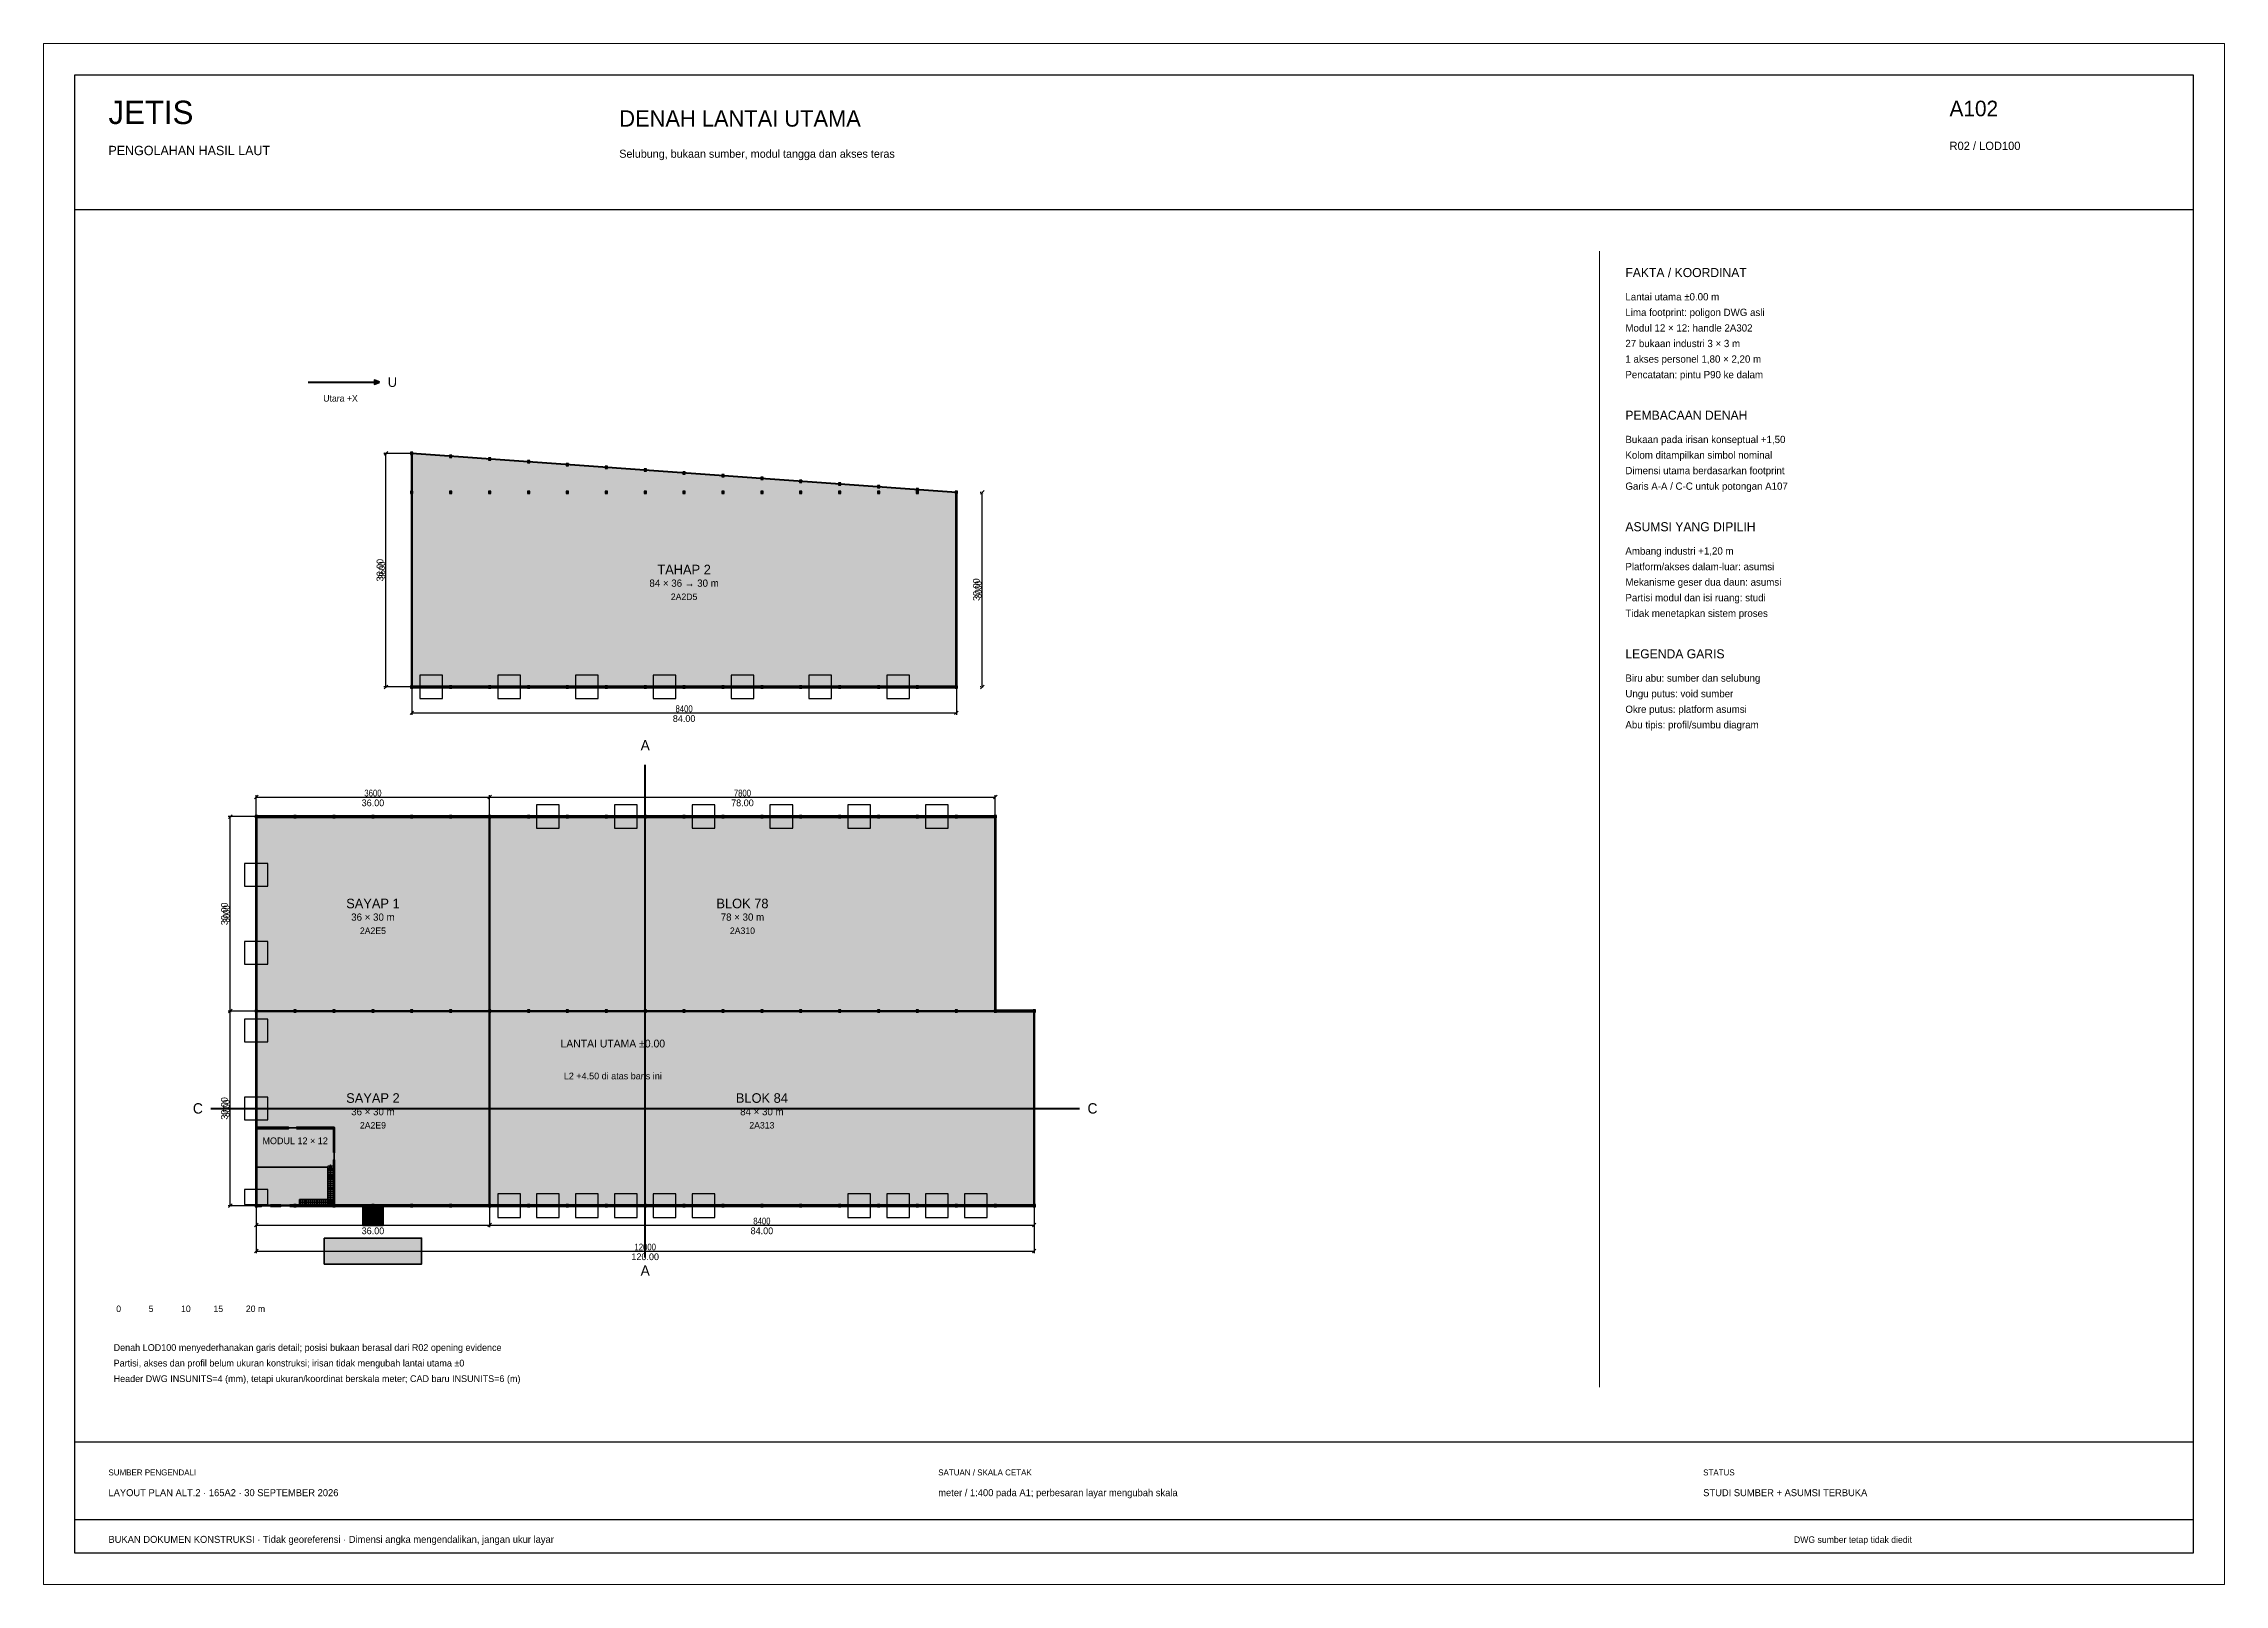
# Paper-space layout 'A102' of a CAD drawing. Header units: metres, sheet in millimetres. Extents: x 0 to 841, y 0 to 594.
# The model-space entities are those that its viewports show. They can reach past a viewport. Long polylines and large blocks are cut down to what shows.
import ezdxf
from ezdxf.enums import TextEntityAlignment as Align

# ---------------------------------------------------------------- set-up
doc = ezdxf.new("R2010")
doc.units = ezdxf.units.M
doc.linetypes.add('DASHED', pattern=[1.524, 1.27, -0.254])
for name, color, linetype, lineweight in [('ASSUMED_ACCESS', 30, 'Continuous', 25), ('AUXILIARY', 4, 'Continuous', 35), ('DIMENSION', 8, 'Continuous', 18), ('GRID', 8, 'Continuous', 13), ('HATCH', 8, 'Continuous', 13), ('NOTE', 7, 'Continuous', 15), ('OPENING', 4, 'Continuous', 30), ('SECTION', 7, 'Continuous', 60), ('SOURCE_FOOTPRINT', 7, 'Continuous', 50), ('SOURCE_SITE', 96, 'Continuous', 60), ('STAIR', 7, 'Continuous', 30), ('STRUCTURE', 8, 'Continuous', 25), ('TITLE', 7, 'Continuous', 30), ('UPPER_FLOOR', 4, 'Continuous', 30), ('VOID', 6, 'Continuous', 35), ('WALL', 7, 'Continuous', 40)]:
    doc.layers.add(name, color=color, linetype=linetype, lineweight=lineweight)
doc.styles.add('OpenSansCondensed-Light', font='OpenSansCondensed-Light.ttf')
doc.dimstyles.new('EZDXF', dxfattribs={"dimtxt": 0.25, "dimasz": 0.175, "dimexe": 0.375, "dimexo": 0.125, "dimgap": 0.1, "dimtad": 1, "dimlfac": 100, "dimzin": 12, "dimdsep": 46, "dimtxsty": 'OpenSansCondensed-Light', "dimblk": 'ARCHTICK', "dimcen": 2.5, "dimazin": 3, "dimtfac": 0.5, "dimtmove": 2, "dimatfit": 3})

psp = doc.layouts.new('A102')

msp = doc.modelspace()

# ---------------------------------------------------------------- texts
at = {"layer": 'AUXILIARY'}
msp.add_text('MODUL 12 × 12', height=1.04, dxfattribs=at).set_placement((635.41153, 33.81726), align=Align.MIDDLE_CENTER)
at = {"layer": 'DIMENSION'}
for s, p in [('36.00', (648.49153, 121.81726)), ('30.00', (740.49153, 118.81726)), ('30.00', (624.49153, 68.81726)), ('30.00', (624.49153, 38.81726))]:
    msp.add_text(s, height=1.04, rotation=90, dxfattribs=at).set_placement(p, align=Align.MIDDLE_CENTER)
for s, p in [('84.00', (695.41153, 98.93726)), ('36.00', (647.41153, 85.93726)), ('78.00', (704.41153, 85.93726)), ('36.00', (647.41153, 19.93726)), ('84.00', (707.41153, 19.93726)), ('120.00', (689.41153, 15.93726))]:
    msp.add_text(s, height=1.04, dxfattribs=at).set_placement(p, align=Align.MIDDLE_CENTER)
at = {"layer": 'NOTE'}
for s, height, p in [('84 × 36 → 30 m', 1.12, (695.41153, 119.81726)), ('2A2D5', 1, (695.41153, 117.71726)), ('36 × 30 m', 1.12, (647.41153, 68.31726)), ('78 × 30 m', 1.12, (704.41153, 68.31726)), ('2A2E5', 1, (647.41153, 66.21726)), ('2A310', 1, (704.41153, 66.21726)), ('36 × 30 m', 1.12, (647.41153, 38.31726)), ('84 × 30 m', 1.12, (707.41153, 38.31726)), ('2A2E9', 1, (647.41153, 36.21726)), ('2A313', 1, (707.41153, 36.21726))]:
    msp.add_text(s, height=height, dxfattribs=at).set_placement(p, align=Align.MIDDLE_CENTER)
at = {"layer": 'SECTION'}
for s, p in [('A', (689.41153, 94.81726)), ('C', (620.41153, 38.81726)), ('C', (758.41153, 38.81726)), ('A', (689.41153, 13.81726))]:
    msp.add_text(s, height=1.6, dxfattribs=at).set_placement(p, align=Align.MIDDLE_CENTER)
at = {"layer": 'SOURCE_SITE'}
for s, height, p in [('U', 1.48, (650.41153, 150.81726)), ('Utara +X', 1, (642.41153, 148.31726))]:
    msp.add_text(s, height=height, dxfattribs=at).set_placement(p, align=Align.MIDDLE_CENTER)
at = {"layer": 'TITLE'}
for s, height, p in [('JETIS', 3.6, (606.61153, 190.61726)), ('DENAH LANTAI UTAMA', 2.52, (685.41153, 190.21726)), ('A102', 2.4, (890.61153, 191.81726)), ('PENGOLAHAN HASIL LAUT', 1.44, (606.61153, 185.81726)), ('Selubung, bukaan sumber, modul tangga dan akses teras', 1.24, (685.41153, 185.41726)), ('R02 / LOD100', 1.28, (890.61153, 186.61726)), ('FAKTA / KOORDINAT', 1.4, (840.61153, 167.01726)), ('Lantai utama ±0.00 m', 1.12, (840.61153, 163.41726)), ('Lima footprint: poligon DWG asli', 1.12, (840.61153, 161.01726)), ('Modul 12 × 12: handle 2A302', 1.12, (840.61153, 158.61726)), ('27 bukaan industri 3 × 3 m', 1.12, (840.61153, 156.21726)), ('1 akses personel 1,80 × 2,20 m', 1.12, (840.61153, 153.81726)), ('Pencatatan: pintu P90 ke dalam', 1.12, (840.61153, 151.41726)), ('PEMBACAAN DENAH', 1.4, (840.61153, 145.01726)), ('Bukaan pada irisan konseptual +1,50', 1.12, (840.61153, 141.41726)), ('Kolom ditampilkan simbol nominal', 1.12, (840.61153, 139.01726)), ('Garis A-A / C-C untuk potongan A107', 1.12, (840.61153, 134.21726)), ('Dimensi utama berdasarkan footprint', 1.12, (840.61153, 136.61726)), ('ASUMSI YANG DIPILIH', 1.4, (840.61153, 127.81726)), ('Ambang industri +1,20 m', 1.12, (840.61153, 124.21726)), ('Platform/akses dalam-luar: asumsi', 1.12, (840.61153, 121.81726)), ('Mekanisme geser dua daun: asumsi', 1.12, (840.61153, 119.41726)), ('Partisi modul dan isi ruang: studi', 1.12, (840.61153, 117.01726)), ('Tidak menetapkan sistem proses', 1.12, (840.61153, 114.61726)), ('LEGENDA GARIS', 1.4, (840.61153, 108.21726)), ('Biru abu: sumber dan selubung', 1.12, (840.61153, 104.61726)), ('Okre putus: platform asumsi', 1.12, (840.61153, 99.81726)), ('Ungu putus: void sumber', 1.12, (840.61153, 102.21726)), ('Abu tipis: profil/sumbu diagram', 1.12, (840.61153, 97.41726)), ('0', 1, (607.81153, 7.41726)), ('5', 1, (612.81153, 7.41726)), ('10', 1, (617.81153, 7.41726)), ('15', 1, (622.81153, 7.41726)), ('20 m', 1, (627.81153, 7.41726)), ('Denah LOD100 menyederhanakan garis detail; posisi bukaan berasal dari R02 opening evidence', 1.04, (607.41153, 1.41726)), ('Partisi, akses dan profil belum ukuran konstruksi; irisan tidak mengubah lantai utama ±0', 1.04, (607.41153, -0.98274)), ('Header DWG INSUNITS=4 (mm), tetapi ukuran/koordinat berskala meter; CAD baru INSUNITS=6 (m)', 1.04, (607.41153, -3.38274)), ('SATUAN / SKALA CETAK', 0.92, (734.61153, -17.78274)), ('SUMBER PENGENDALI', 0.92, (606.61153, -17.78274)), ('LAYOUT PLAN ALT.2 · 165A2 · 30 SEPTEMBER 2026', 1.08, (606.61153, -20.98274)), ('meter / 1:400 pada A1; perbesaran layar mengubah skala', 1.08, (734.61153, -20.98274)), ('STATUS', 0.92, (852.61153, -17.78274)), ('STUDI SUMBER + ASUMSI TERBUKA', 1.08, (852.61153, -20.98274)), ('BUKAN DOKUMEN KONSTRUKSI · Tidak georeferensi · Dimensi angka mengendalikan, jangan ukur layar', 1.08, (606.61153, -28.18274)), ('DWG sumber tetap tidak diedit', 1, (866.61153, -28.18274))]:
    msp.add_text(s, height=height, dxfattribs=at).set_placement(p)
for s, height, p in [('TAHAP 2', 1.48, (695.41153, 121.91726)), ('SAYAP 1', 1.48, (647.41153, 70.41726)), ('BLOK 78', 1.48, (704.41153, 70.41726)), ('LANTAI UTAMA ±0.00', 1.2, (684.41153, 48.81726)), ('SAYAP 2', 1.48, (647.41153, 40.41726)), ('BLOK 84', 1.48, (707.41153, 40.41726))]:
    msp.add_text(s, height=height, dxfattribs=at).set_placement(p, align=Align.MIDDLE_CENTER)
at = {"layer": 'UPPER_FLOOR'}
msp.add_text('L2 +4.50 di atas baris ini', height=1.04, dxfattribs=at).set_placement((684.41153, 43.81726), align=Align.MIDDLE_CENTER)

# ---------------------------------------------------------------- blocks, each defined once
blk = doc.blocks.new('_ARCHTICK')
at = {"color": 0, "linetype": 'ByBlock', "const_width": 0.15}
blk.add_lwpolyline([(-0.5, -0.5), (0.5, 0.5)], dxfattribs=at)

# ---------------------------------------------------------------- dimensions: what is measured, and where the dimension line sits
at = {"layer": 'DIMENSION'}
for base, p1, p2 in [((649.41153, 103.81726), (653.41153, 103.81726), (653.41153, 139.81726)), ((741.41153, 103.81726), (741.41153, 103.81726), (741.41153, 133.81726)), ((625.41153, 53.81726), (629.41153, 53.81726), (629.41153, 83.81726)), ((625.41153, 23.81726), (629.41153, 23.81726), (629.41153, 53.81726))]:
    msp.add_linear_dim(base=base, p1=p1, p2=p2, angle=90, dimstyle='EZDXF', override={"dimtxt": 1.04, "dimasz": 0.32, "dimexe": 0.32, "dimexo": 0.24, "dimtad": 1, "dimdec": 2, "dimclrd": 8, "dimclre": 8, "dimclrt": 8}, dxfattribs=at).render()
for base, p1, p2 in [((653.41153, 99.81726), (653.41153, 103.81726), (737.41153, 103.81726)), ((629.41153, 86.81726), (629.41153, 83.81726), (665.41153, 83.81726)), ((665.41153, 86.81726), (665.41153, 83.81726), (743.41153, 83.81726)), ((629.41153, 20.81726), (629.41153, 23.81726), (665.41153, 23.81726)), ((629.41153, 16.81726), (629.41153, 23.81726), (749.41153, 23.81726)), ((665.41153, 20.81726), (665.41153, 23.81726), (749.41153, 23.81726))]:
    msp.add_linear_dim(base=base, p1=p1, p2=p2, dimstyle='EZDXF', override={"dimtxt": 1.04, "dimasz": 0.32, "dimexe": 0.32, "dimexo": 0.24, "dimtad": 1, "dimdec": 2, "dimclrd": 8, "dimclre": 8, "dimclrt": 8}, dxfattribs=at).render()

# ---------------------------------------------------------------- hatches: boundary and pattern name
at = {"layer": 'HATCH'}
for color, points in [(7, [(648.41153, 150.81726), (647.67468, 151.1288), (647.67468, 150.50573)]), (7, [(653.23153, 139.63726), (653.59153, 139.63726), (653.59153, 139.99726), (653.23153, 139.99726)]), (7, [(653.33653, 103.81726), (653.48653, 103.81726), (653.48653, 139.81726), (653.33653, 139.81726)]), (254, [(653.41153, 139.81726), (653.41153, 103.81726), (737.41153, 103.81726), (737.41153, 133.81726)]), (7, [(659.23153, 139.20869), (659.59153, 139.20869), (659.59153, 139.56869), (659.23153, 139.56869)]), (7, [(665.23153, 138.78012), (665.59153, 138.78012), (665.59153, 139.14012), (665.23153, 139.14012)]), (7, [(671.23153, 138.35155), (671.59153, 138.35155), (671.59153, 138.71155), (671.23153, 138.71155)]), (7, [(677.23153, 137.92298), (677.59153, 137.92298), (677.59153, 138.28298), (677.23153, 138.28298)]), (7, [(683.23153, 137.4944), (683.59153, 137.4944), (683.59153, 137.8544), (683.23153, 137.8544)]), (7, [(689.23153, 137.06583), (689.59153, 137.06583), (689.59153, 137.42583), (689.23153, 137.42583)]), (7, [(695.23153, 136.63726), (695.59153, 136.63726), (695.59153, 136.99726), (695.23153, 136.99726)]), (7, [(701.23153, 136.20869), (701.59153, 136.20869), (701.59153, 136.56869), (701.23153, 136.56869)]), (7, [(707.23153, 135.78012), (707.59153, 135.78012), (707.59153, 136.14012), (707.23153, 136.14012)]), (7, [(713.23153, 135.35155), (713.59153, 135.35155), (713.59153, 135.71155), (713.23153, 135.71155)]), (7, [(719.23153, 134.92298), (719.59153, 134.92298), (719.59153, 135.28298), (719.23153, 135.28298)]), (7, [(725.23153, 134.4944), (725.59153, 134.4944), (725.59153, 134.8544), (725.23153, 134.8544)]), (7, [(653.23153, 133.63726), (653.59153, 133.63726), (653.59153, 133.99726), (653.23153, 133.99726)]), (7, [(659.23153, 133.63726), (659.59153, 133.63726), (659.59153, 133.99726), (659.23153, 133.99726)]), (7, [(665.23153, 133.63726), (665.59153, 133.63726), (665.59153, 133.99726), (665.23153, 133.99726)]), (7, [(671.23153, 133.63726), (671.59153, 133.63726), (671.59153, 133.99726), (671.23153, 133.99726)]), (7, [(677.23153, 133.63726), (677.59153, 133.63726), (677.59153, 133.99726), (677.23153, 133.99726)]), (7, [(683.23153, 133.63726), (683.59153, 133.63726), (683.59153, 133.99726), (683.23153, 133.99726)]), (7, [(689.23153, 133.63726), (689.59153, 133.63726), (689.59153, 133.99726), (689.23153, 133.99726)]), (7, [(695.23153, 133.63726), (695.59153, 133.63726), (695.59153, 133.99726), (695.23153, 133.99726)]), (7, [(701.23153, 133.63726), (701.59153, 133.63726), (701.59153, 133.99726), (701.23153, 133.99726)]), (7, [(707.23153, 133.63726), (707.59153, 133.63726), (707.59153, 133.99726), (707.23153, 133.99726)]), (7, [(713.23153, 133.63726), (713.59153, 133.63726), (713.59153, 133.99726), (713.23153, 133.99726)]), (7, [(719.23153, 133.63726), (719.59153, 133.63726), (719.59153, 133.99726), (719.23153, 133.99726)]), (7, [(725.23153, 133.63726), (725.59153, 133.63726), (725.59153, 133.99726), (725.23153, 133.99726)]), (7, [(731.23153, 134.06583), (731.59153, 134.06583), (731.59153, 134.42583), (731.23153, 134.42583)]), (7, [(731.23153, 133.63726), (731.59153, 133.63726), (731.59153, 133.99726), (731.23153, 133.99726)]), (7, [(737.23153, 133.63726), (737.59153, 133.63726), (737.59153, 133.99726), (737.23153, 133.99726)]), (7, [(737.33653, 103.81726), (737.48653, 103.81726), (737.48653, 133.81726), (737.33653, 133.81726)]), (7, [(653.23153, 103.63726), (653.59153, 103.63726), (653.59153, 103.99726), (653.23153, 103.99726)]), (7, [(653.41153, 103.74226), (654.91153, 103.74226), (654.91153, 103.89226), (653.41153, 103.89226)]), (7, [(654.91153, 103.69726), (657.91153, 103.69726), (657.91153, 103.93726), (654.91153, 103.93726)]), (7, [(657.91153, 103.74226), (666.91153, 103.74226), (666.91153, 103.89226), (657.91153, 103.89226)]), (7, [(659.23153, 103.63726), (659.59153, 103.63726), (659.59153, 103.99726), (659.23153, 103.99726)]), (7, [(665.23153, 103.63726), (665.59153, 103.63726), (665.59153, 103.99726), (665.23153, 103.99726)]), (7, [(666.91153, 103.69726), (669.91153, 103.69726), (669.91153, 103.93726), (666.91153, 103.93726)]), (7, [(669.91153, 103.74226), (678.91153, 103.74226), (678.91153, 103.89226), (669.91153, 103.89226)]), (7, [(671.23153, 103.63726), (671.59153, 103.63726), (671.59153, 103.99726), (671.23153, 103.99726)]), (7, [(677.23153, 103.63726), (677.59153, 103.63726), (677.59153, 103.99726), (677.23153, 103.99726)]), (7, [(678.91153, 103.69726), (681.91153, 103.69726), (681.91153, 103.93726), (678.91153, 103.93726)]), (7, [(681.91153, 103.74226), (690.91153, 103.74226), (690.91153, 103.89226), (681.91153, 103.89226)]), (7, [(683.23153, 103.63726), (683.59153, 103.63726), (683.59153, 103.99726), (683.23153, 103.99726)]), (7, [(689.23153, 103.63726), (689.59153, 103.63726), (689.59153, 103.99726), (689.23153, 103.99726)]), (7, [(690.91153, 103.69726), (693.91153, 103.69726), (693.91153, 103.93726), (690.91153, 103.93726)]), (7, [(693.91153, 103.74226), (702.91153, 103.74226), (702.91153, 103.89226), (693.91153, 103.89226)]), (7, [(695.23153, 103.63726), (695.59153, 103.63726), (695.59153, 103.99726), (695.23153, 103.99726)]), (7, [(701.23153, 103.63726), (701.59153, 103.63726), (701.59153, 103.99726), (701.23153, 103.99726)]), (7, [(702.91153, 103.69726), (705.91153, 103.69726), (705.91153, 103.93726), (702.91153, 103.93726)]), (7, [(705.91153, 103.74226), (714.91153, 103.74226), (714.91153, 103.89226), (705.91153, 103.89226)]), (7, [(707.23153, 103.63726), (707.59153, 103.63726), (707.59153, 103.99726), (707.23153, 103.99726)]), (7, [(713.23153, 103.63726), (713.59153, 103.63726), (713.59153, 103.99726), (713.23153, 103.99726)]), (7, [(714.91153, 103.69726), (717.91153, 103.69726), (717.91153, 103.93726), (714.91153, 103.93726)]), (7, [(717.91153, 103.74226), (726.91153, 103.74226), (726.91153, 103.89226), (717.91153, 103.89226)]), (7, [(719.23153, 103.63726), (719.59153, 103.63726), (719.59153, 103.99726), (719.23153, 103.99726)]), (7, [(725.23153, 103.63726), (725.59153, 103.63726), (725.59153, 103.99726), (725.23153, 103.99726)]), (7, [(726.91153, 103.69726), (729.91153, 103.69726), (729.91153, 103.93726), (726.91153, 103.93726)]), (7, [(729.91153, 103.74226), (737.41153, 103.74226), (737.41153, 103.89226), (729.91153, 103.89226)]), (7, [(731.23153, 103.63726), (731.59153, 103.63726), (731.59153, 103.99726), (731.23153, 103.99726)]), (7, [(737.23153, 103.63726), (737.59153, 103.63726), (737.59153, 103.99726), (737.23153, 103.99726)]), (7, [(629.23153, 83.63726), (629.59153, 83.63726), (629.59153, 83.99726), (629.23153, 83.99726)]), (7, [(629.33653, 76.51726), (629.48653, 76.51726), (629.48653, 83.81726), (629.33653, 83.81726)]), (7, [(629.41153, 83.74226), (672.91153, 83.74226), (672.91153, 83.89226), (629.41153, 83.89226)]), (254, [(629.41153, 83.81726), (665.41153, 83.81726), (665.41153, 53.81726), (629.41153, 53.81726)]), (7, [(635.23153, 83.63726), (635.59153, 83.63726), (635.59153, 83.99726), (635.23153, 83.99726)]), (7, [(641.23153, 83.63726), (641.59153, 83.63726), (641.59153, 83.99726), (641.23153, 83.99726)]), (7, [(647.23153, 83.63726), (647.59153, 83.63726), (647.59153, 83.99726), (647.23153, 83.99726)]), (7, [(653.23153, 83.63726), (653.59153, 83.63726), (653.59153, 83.99726), (653.23153, 83.99726)]), (7, [(659.23153, 83.63726), (659.59153, 83.63726), (659.59153, 83.99726), (659.23153, 83.99726)]), (7, [(665.23153, 83.63726), (665.59153, 83.63726), (665.59153, 83.99726), (665.23153, 83.99726)]), (254, [(665.41153, 83.81726), (743.41153, 83.81726), (743.41153, 53.81726), (665.41153, 53.81726)]), (7, [(671.23153, 83.63726), (671.59153, 83.63726), (671.59153, 83.99726), (671.23153, 83.99726)]), (7, [(672.91153, 83.69726), (675.91153, 83.69726), (675.91153, 83.93726), (672.91153, 83.93726)]), (7, [(675.91153, 83.74226), (684.91153, 83.74226), (684.91153, 83.89226), (675.91153, 83.89226)]), (7, [(677.23153, 83.63726), (677.59153, 83.63726), (677.59153, 83.99726), (677.23153, 83.99726)]), (7, [(683.23153, 83.63726), (683.59153, 83.63726), (683.59153, 83.99726), (683.23153, 83.99726)]), (7, [(684.91153, 83.69726), (687.91153, 83.69726), (687.91153, 83.93726), (684.91153, 83.93726)]), (7, [(687.91153, 83.74226), (696.91153, 83.74226), (696.91153, 83.89226), (687.91153, 83.89226)]), (7, [(689.23153, 83.63726), (689.59153, 83.63726), (689.59153, 83.99726), (689.23153, 83.99726)]), (7, [(695.23153, 83.63726), (695.59153, 83.63726), (695.59153, 83.99726), (695.23153, 83.99726)]), (7, [(696.91153, 83.69726), (699.91153, 83.69726), (699.91153, 83.93726), (696.91153, 83.93726)]), (7, [(699.91153, 83.74226), (708.91153, 83.74226), (708.91153, 83.89226), (699.91153, 83.89226)]), (7, [(701.23153, 83.63726), (701.59153, 83.63726), (701.59153, 83.99726), (701.23153, 83.99726)]), (7, [(707.23153, 83.63726), (707.59153, 83.63726), (707.59153, 83.99726), (707.23153, 83.99726)]), (7, [(708.91153, 83.69726), (711.91153, 83.69726), (711.91153, 83.93726), (708.91153, 83.93726)]), (7, [(711.91153, 83.74226), (720.91153, 83.74226), (720.91153, 83.89226), (711.91153, 83.89226)]), (7, [(713.23153, 83.63726), (713.59153, 83.63726), (713.59153, 83.99726), (713.23153, 83.99726)]), (7, [(719.23153, 83.63726), (719.59153, 83.63726), (719.59153, 83.99726), (719.23153, 83.99726)]), (7, [(720.91153, 83.69726), (723.91153, 83.69726), (723.91153, 83.93726), (720.91153, 83.93726)]), (7, [(723.91153, 83.74226), (732.91153, 83.74226), (732.91153, 83.89226), (723.91153, 83.89226)]), (7, [(725.23153, 83.63726), (725.59153, 83.63726), (725.59153, 83.99726), (725.23153, 83.99726)]), (7, [(731.23153, 83.63726), (731.59153, 83.63726), (731.59153, 83.99726), (731.23153, 83.99726)]), (7, [(732.91153, 83.69726), (735.91153, 83.69726), (735.91153, 83.93726), (732.91153, 83.93726)]), (7, [(735.91153, 83.74226), (743.41153, 83.74226), (743.41153, 83.89226), (735.91153, 83.89226)]), (7, [(737.23153, 83.63726), (737.59153, 83.63726), (737.59153, 83.99726), (737.23153, 83.99726)]), (7, [(743.23153, 83.63726), (743.59153, 83.63726), (743.59153, 83.99726), (743.23153, 83.99726)]), (7, [(743.33653, 53.81726), (743.48653, 53.81726), (743.48653, 83.81726), (743.33653, 83.81726)]), (7, [(629.29153, 73.31726), (629.53153, 73.31726), (629.53153, 76.31726), (629.29153, 76.31726)]), (7, [(629.33653, 76.31726), (629.48653, 76.31726), (629.48653, 76.51726), (629.33653, 76.51726)]), (7, [(629.33653, 73.11726), (629.48653, 73.11726), (629.48653, 73.31726), (629.33653, 73.31726)]), (7, [(629.33653, 70.51726), (629.48653, 70.51726), (629.48653, 73.11726), (629.33653, 73.11726)]), (7, [(629.33653, 69.81726), (629.48653, 69.81726), (629.48653, 70.51726), (629.33653, 70.51726)]), (7, [(629.33653, 69.11726), (629.48653, 69.11726), (629.48653, 69.81726), (629.33653, 69.81726)]), (7, [(629.33653, 68.51726), (629.48653, 68.51726), (629.48653, 69.11726), (629.33653, 69.11726)]), (7, [(629.33653, 67.81726), (629.48653, 67.81726), (629.48653, 68.51726), (629.33653, 68.51726)]), (7, [(629.33653, 67.11726), (629.48653, 67.11726), (629.48653, 67.81726), (629.33653, 67.81726)]), (7, [(629.29153, 61.31726), (629.53153, 61.31726), (629.53153, 64.31726), (629.29153, 64.31726)]), (7, [(629.33653, 64.51726), (629.48653, 64.51726), (629.48653, 67.11726), (629.33653, 67.11726)]), (7, [(629.33653, 64.31726), (629.48653, 64.31726), (629.48653, 64.51726), (629.33653, 64.51726)]), (7, [(629.33653, 61.11726), (629.48653, 61.11726), (629.48653, 61.31726), (629.33653, 61.31726)]), (7, [(629.33653, 58.51726), (629.48653, 58.51726), (629.48653, 61.11726), (629.33653, 61.11726)]), (7, [(629.33653, 57.81726), (629.48653, 57.81726), (629.48653, 58.51726), (629.33653, 58.51726)]), (7, [(629.33653, 57.11726), (629.48653, 57.11726), (629.48653, 57.81726), (629.33653, 57.81726)]), (7, [(629.23153, 53.63726), (629.59153, 53.63726), (629.59153, 53.99726), (629.23153, 53.99726)]), (7, [(629.33653, 56.51726), (629.48653, 56.51726), (629.48653, 57.11726), (629.33653, 57.11726)]), (7, [(629.33653, 55.81726), (629.48653, 55.81726), (629.48653, 56.51726), (629.33653, 56.51726)]), (7, [(629.33653, 55.11726), (629.48653, 55.11726), (629.48653, 55.81726), (629.33653, 55.81726)]), (7, [(629.33653, 53.81726), (629.48653, 53.81726), (629.48653, 55.11726), (629.33653, 55.11726)]), (7, [(635.23153, 53.63726), (635.59153, 53.63726), (635.59153, 53.99726), (635.23153, 53.99726)]), (7, [(641.23153, 53.63726), (641.59153, 53.63726), (641.59153, 53.99726), (641.23153, 53.99726)]), (7, [(647.23153, 53.63726), (647.59153, 53.63726), (647.59153, 53.99726), (647.23153, 53.99726)]), (7, [(653.23153, 53.63726), (653.59153, 53.63726), (653.59153, 53.99726), (653.23153, 53.99726)]), (7, [(659.23153, 53.63726), (659.59153, 53.63726), (659.59153, 53.99726), (659.23153, 53.99726)]), (7, [(665.23153, 53.63726), (665.59153, 53.63726), (665.59153, 53.99726), (665.23153, 53.99726)]), (7, [(671.23153, 53.63726), (671.59153, 53.63726), (671.59153, 53.99726), (671.23153, 53.99726)]), (7, [(677.23153, 53.63726), (677.59153, 53.63726), (677.59153, 53.99726), (677.23153, 53.99726)]), (7, [(683.23153, 53.63726), (683.59153, 53.63726), (683.59153, 53.99726), (683.23153, 53.99726)]), (7, [(689.23153, 53.63726), (689.59153, 53.63726), (689.59153, 53.99726), (689.23153, 53.99726)]), (7, [(695.23153, 53.63726), (695.59153, 53.63726), (695.59153, 53.99726), (695.23153, 53.99726)]), (7, [(701.23153, 53.63726), (701.59153, 53.63726), (701.59153, 53.99726), (701.23153, 53.99726)]), (7, [(707.23153, 53.63726), (707.59153, 53.63726), (707.59153, 53.99726), (707.23153, 53.99726)]), (7, [(713.23153, 53.63726), (713.59153, 53.63726), (713.59153, 53.99726), (713.23153, 53.99726)]), (7, [(719.23153, 53.63726), (719.59153, 53.63726), (719.59153, 53.99726), (719.23153, 53.99726)]), (7, [(725.23153, 53.63726), (725.59153, 53.63726), (725.59153, 53.99726), (725.23153, 53.99726)]), (7, [(731.23153, 53.63726), (731.59153, 53.63726), (731.59153, 53.99726), (731.23153, 53.99726)]), (7, [(737.23153, 53.63726), (737.59153, 53.63726), (737.59153, 53.99726), (737.23153, 53.99726)]), (7, [(743.23153, 53.63726), (743.59153, 53.63726), (743.59153, 53.99726), (743.23153, 53.99726)]), (7, [(743.41153, 53.74226), (749.41153, 53.74226), (749.41153, 53.89226), (743.41153, 53.89226)]), (7, [(749.23153, 53.63726), (749.59153, 53.63726), (749.59153, 53.99726), (749.23153, 53.99726)]), (7, [(629.29153, 49.31726), (629.53153, 49.31726), (629.53153, 52.31726), (629.29153, 52.31726)]), (7, [(629.33653, 52.51726), (629.48653, 52.51726), (629.48653, 53.81726), (629.33653, 53.81726)]), (7, [(629.33653, 52.31726), (629.48653, 52.31726), (629.48653, 52.51726), (629.33653, 52.51726)]), (254, [(629.41153, 53.81726), (665.41153, 53.81726), (665.41153, 23.81726), (629.41153, 23.81726)]), (254, [(665.41153, 53.81726), (749.41153, 53.81726), (749.41153, 23.81726), (665.41153, 23.81726)]), (7, [(749.33653, 23.81726), (749.48653, 23.81726), (749.48653, 53.81726), (749.33653, 53.81726)]), (7, [(629.33653, 49.11726), (629.48653, 49.11726), (629.48653, 49.31726), (629.33653, 49.31726)]), (7, [(629.33653, 46.51726), (629.48653, 46.51726), (629.48653, 49.11726), (629.33653, 49.11726)]), (7, [(629.33653, 45.81726), (629.48653, 45.81726), (629.48653, 46.51726), (629.33653, 46.51726)]), (7, [(629.33653, 45.11726), (629.48653, 45.11726), (629.48653, 45.81726), (629.33653, 45.81726)]), (7, [(629.33653, 44.51726), (629.48653, 44.51726), (629.48653, 45.11726), (629.33653, 45.11726)]), (7, [(629.33653, 43.81726), (629.48653, 43.81726), (629.48653, 44.51726), (629.33653, 44.51726)]), (7, [(629.33653, 43.11726), (629.48653, 43.11726), (629.48653, 43.81726), (629.33653, 43.81726)]), (7, [(629.33653, 40.51726), (629.48653, 40.51726), (629.48653, 43.11726), (629.33653, 43.11726)]), (7, [(629.33653, 40.31726), (629.48653, 40.31726), (629.48653, 40.51726), (629.33653, 40.51726)]), (7, [(629.29153, 37.31726), (629.53153, 37.31726), (629.53153, 40.31726), (629.29153, 40.31726)]), (7, [(629.33653, 37.11726), (629.48653, 37.11726), (629.48653, 37.31726), (629.33653, 37.31726)]), (7, [(629.33653, 34.51726), (629.48653, 34.51726), (629.48653, 37.11726), (629.33653, 37.11726)]), (7, [(629.33653, 33.81726), (629.48653, 33.81726), (629.48653, 34.51726), (629.33653, 34.51726)]), (7, [(629.33653, 33.11726), (629.48653, 33.11726), (629.48653, 33.81726), (629.33653, 33.81726)]), (7, [(629.41153, 35.74226), (634.41153, 35.74226), (634.41153, 35.89226), (629.41153, 35.89226)]), (7, [(635.61153, 35.74226), (641.41153, 35.74226), (641.41153, 35.89226), (635.61153, 35.89226)]), (7, [(641.33653, 32.01726), (641.48653, 32.01726), (641.48653, 35.81726), (641.33653, 35.81726)]), (7, [(629.33653, 32.51726), (629.48653, 32.51726), (629.48653, 33.11726), (629.33653, 33.11726)]), (7, [(629.33653, 31.81726), (629.48653, 31.81726), (629.48653, 32.51726), (629.33653, 32.51726)]), (7, [(629.33653, 31.11726), (629.48653, 31.11726), (629.48653, 31.81726), (629.33653, 31.81726)]), (7, [(629.33653, 28.51726), (629.48653, 28.51726), (629.48653, 31.11726), (629.33653, 31.11726)]), (7, [(641.33653, 23.81726), (641.48653, 23.81726), (641.48653, 30.81726), (641.33653, 30.81726)]), (7, [(629.33653, 27.81726), (629.48653, 27.81726), (629.48653, 28.51726), (629.33653, 28.51726)]), (7, [(629.33653, 27.11726), (629.48653, 27.11726), (629.48653, 27.81726), (629.33653, 27.81726)]), (7, [(629.33653, 26.51726), (629.48653, 26.51726), (629.48653, 27.11726), (629.33653, 27.11726)]), (7, [(640.43653, 27.79226), (641.33653, 27.79226), (641.33653, 28.69226), (640.43653, 28.69226)]), (7, [(640.88653, 30.11726), (640.575, 29.38041), (641.19807, 29.38041)]), (7, [(629.23153, 23.63726), (629.59153, 23.63726), (629.59153, 23.99726), (629.23153, 23.99726)]), (7, [(629.29153, 24.26726), (629.53153, 24.26726), (629.53153, 26.06726), (629.29153, 26.06726)]), (7, [(629.33653, 26.06726), (629.48653, 26.06726), (629.48653, 26.51726), (629.33653, 26.51726)]), (7, [(629.33653, 23.81726), (629.48653, 23.81726), (629.48653, 24.26726), (629.33653, 24.26726)]), (7, [(629.41153, 23.74226), (630.21153, 23.74226), (630.21153, 23.89226), (629.41153, 23.89226)]), (7, [(631.61153, 23.74226), (633.21153, 23.74226), (633.21153, 23.89226), (631.61153, 23.89226)]), (7, [(634.61153, 23.74226), (666.91153, 23.74226), (666.91153, 23.89226), (634.61153, 23.89226)]), (7, [(635.23153, 23.63726), (635.59153, 23.63726), (635.59153, 23.99726), (635.23153, 23.99726)]), (7, [(640.43653, 23.89226), (641.33653, 23.89226), (641.33653, 24.79226), (640.43653, 24.79226)]), (7, [(641.23153, 23.63726), (641.59153, 23.63726), (641.59153, 23.99726), (641.23153, 23.99726)]), (7, [(645.83653, 20.74226), (648.98653, 20.74226), (648.98653, 23.89226), (645.83653, 23.89226)]), (7, [(647.23153, 23.63726), (647.59153, 23.63726), (647.59153, 23.99726), (647.23153, 23.99726)]), (7, [(653.23153, 23.63726), (653.59153, 23.63726), (653.59153, 23.99726), (653.23153, 23.99726)]), (7, [(659.23153, 23.63726), (659.59153, 23.63726), (659.59153, 23.99726), (659.23153, 23.99726)]), (7, [(665.23153, 23.63726), (665.59153, 23.63726), (665.59153, 23.99726), (665.23153, 23.99726)]), (7, [(666.91153, 23.69726), (669.91153, 23.69726), (669.91153, 23.93726), (666.91153, 23.93726)]), (7, [(669.91153, 23.74226), (672.91153, 23.74226), (672.91153, 23.89226), (669.91153, 23.89226)]), (7, [(671.23153, 23.63726), (671.59153, 23.63726), (671.59153, 23.99726), (671.23153, 23.99726)]), (7, [(672.91153, 23.69726), (675.91153, 23.69726), (675.91153, 23.93726), (672.91153, 23.93726)]), (7, [(675.91153, 23.74226), (678.91153, 23.74226), (678.91153, 23.89226), (675.91153, 23.89226)]), (7, [(677.23153, 23.63726), (677.59153, 23.63726), (677.59153, 23.99726), (677.23153, 23.99726)]), (7, [(678.91153, 23.69726), (681.91153, 23.69726), (681.91153, 23.93726), (678.91153, 23.93726)]), (7, [(681.91153, 23.74226), (684.91153, 23.74226), (684.91153, 23.89226), (681.91153, 23.89226)]), (7, [(683.23153, 23.63726), (683.59153, 23.63726), (683.59153, 23.99726), (683.23153, 23.99726)]), (7, [(684.91153, 23.69726), (687.91153, 23.69726), (687.91153, 23.93726), (684.91153, 23.93726)]), (7, [(687.91153, 23.74226), (690.91153, 23.74226), (690.91153, 23.89226), (687.91153, 23.89226)]), (7, [(689.23153, 23.63726), (689.59153, 23.63726), (689.59153, 23.99726), (689.23153, 23.99726)]), (7, [(690.91153, 23.69726), (693.91153, 23.69726), (693.91153, 23.93726), (690.91153, 23.93726)]), (7, [(693.91153, 23.74226), (696.91153, 23.74226), (696.91153, 23.89226), (693.91153, 23.89226)]), (7, [(695.23153, 23.63726), (695.59153, 23.63726), (695.59153, 23.99726), (695.23153, 23.99726)]), (7, [(696.91153, 23.69726), (699.91153, 23.69726), (699.91153, 23.93726), (696.91153, 23.93726)]), (7, [(699.91153, 23.74226), (720.91153, 23.74226), (720.91153, 23.89226), (699.91153, 23.89226)]), (7, [(701.23153, 23.63726), (701.59153, 23.63726), (701.59153, 23.99726), (701.23153, 23.99726)]), (7, [(707.23153, 23.63726), (707.59153, 23.63726), (707.59153, 23.99726), (707.23153, 23.99726)]), (7, [(713.23153, 23.63726), (713.59153, 23.63726), (713.59153, 23.99726), (713.23153, 23.99726)]), (7, [(719.23153, 23.63726), (719.59153, 23.63726), (719.59153, 23.99726), (719.23153, 23.99726)]), (7, [(720.91153, 23.69726), (723.91153, 23.69726), (723.91153, 23.93726), (720.91153, 23.93726)]), (7, [(723.91153, 23.74226), (726.91153, 23.74226), (726.91153, 23.89226), (723.91153, 23.89226)]), (7, [(725.23153, 23.63726), (725.59153, 23.63726), (725.59153, 23.99726), (725.23153, 23.99726)]), (7, [(726.91153, 23.69726), (729.91153, 23.69726), (729.91153, 23.93726), (726.91153, 23.93726)]), (7, [(729.91153, 23.74226), (732.91153, 23.74226), (732.91153, 23.89226), (729.91153, 23.89226)]), (7, [(731.23153, 23.63726), (731.59153, 23.63726), (731.59153, 23.99726), (731.23153, 23.99726)]), (7, [(732.91153, 23.69726), (735.91153, 23.69726), (735.91153, 23.93726), (732.91153, 23.93726)]), (7, [(735.91153, 23.74226), (738.91153, 23.74226), (738.91153, 23.89226), (735.91153, 23.89226)]), (7, [(737.23153, 23.63726), (737.59153, 23.63726), (737.59153, 23.99726), (737.23153, 23.99726)]), (7, [(738.91153, 23.69726), (741.91153, 23.69726), (741.91153, 23.93726), (738.91153, 23.93726)]), (7, [(741.91153, 23.74226), (749.41153, 23.74226), (749.41153, 23.89226), (741.91153, 23.89226)]), (7, [(743.23153, 23.63726), (743.59153, 23.63726), (743.59153, 23.99726), (743.23153, 23.99726)]), (7, [(749.23153, 23.63726), (749.59153, 23.63726), (749.59153, 23.99726), (749.23153, 23.99726)]), (254, [(639.91153, 18.81726), (639.91153, 14.81726), (654.91153, 14.81726), (654.91153, 18.81726)])]:
    msp.add_hatch(color=color, dxfattribs=at).paths.add_polyline_path(points)

# ---------------------------------------------------------------- linework, layer by layer
at = {"layer": 'ASSUMED_ACCESS', "linetype": 'DASHED'}
for points in [[(654.66153, 103.81726), (658.16153, 103.81726), (658.16153, 105.61726), (654.66153, 105.61726)], [(666.66153, 103.81726), (670.16153, 103.81726), (670.16153, 105.61726), (666.66153, 105.61726)], [(678.66153, 103.81726), (682.16153, 103.81726), (682.16153, 105.61726), (678.66153, 105.61726)], [(690.66153, 103.81726), (694.16153, 103.81726), (694.16153, 105.61726), (690.66153, 105.61726)], [(702.66153, 103.81726), (706.16153, 103.81726), (706.16153, 105.61726), (702.66153, 105.61726)], [(714.66153, 103.81726), (718.16153, 103.81726), (718.16153, 105.61726), (714.66153, 105.61726)], [(726.66153, 103.81726), (730.16153, 103.81726), (730.16153, 105.61726), (726.66153, 105.61726)], [(654.66153, 102.01726), (658.16153, 102.01726), (658.16153, 103.81726), (654.66153, 103.81726)], [(666.66153, 102.01726), (670.16153, 102.01726), (670.16153, 103.81726), (666.66153, 103.81726)], [(678.66153, 102.01726), (682.16153, 102.01726), (682.16153, 103.81726), (678.66153, 103.81726)], [(690.66153, 102.01726), (694.16153, 102.01726), (694.16153, 103.81726), (690.66153, 103.81726)], [(702.66153, 102.01726), (706.16153, 102.01726), (706.16153, 103.81726), (702.66153, 103.81726)], [(714.66153, 102.01726), (718.16153, 102.01726), (718.16153, 103.81726), (714.66153, 103.81726)], [(726.66153, 102.01726), (730.16153, 102.01726), (730.16153, 103.81726), (726.66153, 103.81726)], [(672.66153, 83.81726), (676.16153, 83.81726), (676.16153, 85.61726), (672.66153, 85.61726)], [(684.66153, 83.81726), (688.16153, 83.81726), (688.16153, 85.61726), (684.66153, 85.61726)], [(696.66153, 83.81726), (700.16153, 83.81726), (700.16153, 85.61726), (696.66153, 85.61726)], [(708.66153, 83.81726), (712.16153, 83.81726), (712.16153, 85.61726), (708.66153, 85.61726)], [(720.66153, 83.81726), (724.16153, 83.81726), (724.16153, 85.61726), (720.66153, 85.61726)], [(732.66153, 83.81726), (736.16153, 83.81726), (736.16153, 85.61726), (732.66153, 85.61726)], [(672.66153, 82.01726), (676.16153, 82.01726), (676.16153, 83.81726), (672.66153, 83.81726)], [(684.66153, 82.01726), (688.16153, 82.01726), (688.16153, 83.81726), (684.66153, 83.81726)], [(696.66153, 82.01726), (700.16153, 82.01726), (700.16153, 83.81726), (696.66153, 83.81726)], [(708.66153, 82.01726), (712.16153, 82.01726), (712.16153, 83.81726), (708.66153, 83.81726)], [(720.66153, 82.01726), (724.16153, 82.01726), (724.16153, 83.81726), (720.66153, 83.81726)], [(732.66153, 82.01726), (736.16153, 82.01726), (736.16153, 83.81726), (732.66153, 83.81726)], [(627.61153, 73.06726), (629.41153, 73.06726), (629.41153, 76.56726), (627.61153, 76.56726)], [(629.41153, 73.06726), (631.21153, 73.06726), (631.21153, 76.56726), (629.41153, 76.56726)], [(627.61153, 61.06726), (629.41153, 61.06726), (629.41153, 64.56726), (627.61153, 64.56726)], [(629.41153, 61.06726), (631.21153, 61.06726), (631.21153, 64.56726), (629.41153, 64.56726)], [(627.61153, 49.06726), (629.41153, 49.06726), (629.41153, 52.56726), (627.61153, 52.56726)], [(629.41153, 49.06726), (631.21153, 49.06726), (631.21153, 52.56726), (629.41153, 52.56726)], [(627.61153, 37.06726), (629.41153, 37.06726), (629.41153, 40.56726), (627.61153, 40.56726)], [(629.41153, 37.06726), (631.21153, 37.06726), (631.21153, 40.56726), (629.41153, 40.56726)], [(627.61153, 24.01726), (629.41153, 24.01726), (629.41153, 26.31726), (627.61153, 26.31726)], [(629.41153, 24.01726), (631.21153, 24.01726), (631.21153, 26.31726), (629.41153, 26.31726)], [(666.66153, 23.81726), (670.16153, 23.81726), (670.16153, 25.61726), (666.66153, 25.61726)], [(666.66153, 22.01726), (670.16153, 22.01726), (670.16153, 23.81726), (666.66153, 23.81726)], [(672.66153, 23.81726), (676.16153, 23.81726), (676.16153, 25.61726), (672.66153, 25.61726)], [(672.66153, 22.01726), (676.16153, 22.01726), (676.16153, 23.81726), (672.66153, 23.81726)], [(678.66153, 23.81726), (682.16153, 23.81726), (682.16153, 25.61726), (678.66153, 25.61726)], [(678.66153, 22.01726), (682.16153, 22.01726), (682.16153, 23.81726), (678.66153, 23.81726)], [(684.66153, 23.81726), (688.16153, 23.81726), (688.16153, 25.61726), (684.66153, 25.61726)], [(684.66153, 22.01726), (688.16153, 22.01726), (688.16153, 23.81726), (684.66153, 23.81726)], [(690.66153, 23.81726), (694.16153, 23.81726), (694.16153, 25.61726), (690.66153, 25.61726)], [(690.66153, 22.01726), (694.16153, 22.01726), (694.16153, 23.81726), (690.66153, 23.81726)], [(696.66153, 23.81726), (700.16153, 23.81726), (700.16153, 25.61726), (696.66153, 25.61726)], [(696.66153, 22.01726), (700.16153, 22.01726), (700.16153, 23.81726), (696.66153, 23.81726)], [(720.66153, 23.81726), (724.16153, 23.81726), (724.16153, 25.61726), (720.66153, 25.61726)], [(720.66153, 22.01726), (724.16153, 22.01726), (724.16153, 23.81726), (720.66153, 23.81726)], [(726.66153, 23.81726), (730.16153, 23.81726), (730.16153, 25.61726), (726.66153, 25.61726)], [(726.66153, 22.01726), (730.16153, 22.01726), (730.16153, 23.81726), (726.66153, 23.81726)], [(732.66153, 23.81726), (736.16153, 23.81726), (736.16153, 25.61726), (732.66153, 25.61726)], [(732.66153, 22.01726), (736.16153, 22.01726), (736.16153, 23.81726), (732.66153, 23.81726)], [(738.66153, 23.81726), (742.16153, 23.81726), (742.16153, 25.61726), (738.66153, 25.61726)], [(738.66153, 22.01726), (742.16153, 22.01726), (742.16153, 23.81726), (738.66153, 23.81726)]]:
    msp.add_lwpolyline(points, close=True, dxfattribs=at)
at = {"layer": 'AUXILIARY', "linetype": 'DASHED'}
msp.add_lwpolyline([(629.41153, 23.81726), (641.41153, 23.81726), (641.41153, 35.81726), (629.41153, 35.81726)], close=True, dxfattribs=at)
at = {"layer": 'AUXILIARY', "linetype": 'Continuous'}
for points in [[(645.83653, 20.74226), (648.98653, 20.74226), (648.98653, 23.89226), (645.83653, 23.89226)], [(639.91153, 18.81726), (639.91153, 14.81726), (654.91153, 14.81726), (654.91153, 18.81726)]]:
    msp.add_lwpolyline(points, close=True, dxfattribs=at)
at = {"layer": 'DIMENSION', "linetype": 'Continuous'}
for p, q in [((649.13153, 139.53726), (649.69153, 140.09726)), ((653.41153, 139.81726), (649.41153, 139.81726)), ((649.41153, 103.81726), (649.41153, 139.81726)), ((741.13153, 133.53726), (741.69153, 134.09726)), ((741.41153, 133.81726), (741.41153, 133.81726)), ((741.41153, 103.81726), (741.41153, 133.81726)), ((649.13153, 103.53726), (649.69153, 104.09726)), ((653.41153, 103.81726), (649.41153, 103.81726)), ((653.41153, 103.81726), (653.41153, 99.81726)), ((737.41153, 103.81726), (737.41153, 99.81726)), ((741.13153, 103.53726), (741.69153, 104.09726)), ((741.41153, 103.81726), (741.41153, 103.81726)), ((653.13153, 99.53726), (653.69153, 100.09726)), ((653.41153, 99.81726), (737.41153, 99.81726)), ((737.13153, 99.53726), (737.69153, 100.09726)), ((629.13153, 86.53726), (629.69153, 87.09726)), ((629.41153, 83.81726), (629.41153, 86.81726)), ((629.41153, 86.81726), (665.41153, 86.81726)), ((665.13153, 86.53726), (665.69153, 87.09726)), ((665.13153, 86.53726), (665.69153, 87.09726)), ((665.41153, 83.81726), (665.41153, 86.81726)), ((665.41153, 83.81726), (665.41153, 86.81726)), ((665.41153, 86.81726), (743.41153, 86.81726)), ((743.13153, 86.53726), (743.69153, 87.09726)), ((743.41153, 83.81726), (743.41153, 86.81726)), ((625.13153, 83.53726), (625.69153, 84.09726)), ((629.41153, 83.81726), (625.41153, 83.81726)), ((625.41153, 53.81726), (625.41153, 83.81726)), ((625.13153, 53.53726), (625.69153, 54.09726)), ((625.13153, 53.53726), (625.69153, 54.09726)), ((629.41153, 53.81726), (625.41153, 53.81726)), ((625.41153, 23.81726), (625.41153, 53.81726)), ((629.41153, 53.81726), (625.41153, 53.81726)), ((625.13153, 23.53726), (625.69153, 24.09726)), ((629.41153, 23.81726), (625.41153, 23.81726)), ((629.41153, 23.81726), (629.41153, 20.81726)), ((629.41153, 23.81726), (629.41153, 16.81726)), ((665.41153, 23.81726), (665.41153, 20.81726)), ((665.41153, 23.81726), (665.41153, 20.81726)), ((749.41153, 23.81726), (749.41153, 20.81726)), ((749.41153, 23.81726), (749.41153, 16.81726)), ((629.13153, 20.53726), (629.69153, 21.09726)), ((629.41153, 20.81726), (665.41153, 20.81726)), ((665.13153, 20.53726), (665.69153, 21.09726)), ((665.13153, 20.53726), (665.69153, 21.09726)), ((665.41153, 20.81726), (749.41153, 20.81726)), ((749.13153, 20.53726), (749.69153, 21.09726)), ((629.13153, 16.53726), (629.69153, 17.09726)), ((749.13153, 16.53726), (749.69153, 17.09726)), ((629.41153, 16.81726), (749.41153, 16.81726))]:
    msp.add_line(p, q, dxfattribs=at)
at = {"layer": 'GRID'}
msp.add_line((836.61153, 171.01726), (836.61153, -4.18274), dxfattribs=at)
at = {"layer": 'OPENING', "linetype": 'Continuous'}
for p, q in [((656.41153, 103.69726), (656.41153, 103.93726)), ((668.41153, 103.69726), (668.41153, 103.93726)), ((680.41153, 103.69726), (680.41153, 103.93726)), ((692.41153, 103.69726), (692.41153, 103.93726)), ((704.41153, 103.69726), (704.41153, 103.93726)), ((716.41153, 103.69726), (716.41153, 103.93726)), ((728.41153, 103.69726), (728.41153, 103.93726)), ((674.41153, 83.69726), (674.41153, 83.93726)), ((686.41153, 83.69726), (686.41153, 83.93726)), ((698.41153, 83.69726), (698.41153, 83.93726)), ((710.41153, 83.69726), (710.41153, 83.93726)), ((722.41153, 83.69726), (722.41153, 83.93726)), ((734.41153, 83.69726), (734.41153, 83.93726)), ((629.29153, 74.81726), (629.53153, 74.81726)), ((629.29153, 62.81726), (629.53153, 62.81726)), ((629.29153, 50.81726), (629.53153, 50.81726)), ((629.29153, 38.81726), (629.53153, 38.81726)), ((629.29153, 25.16726), (629.53153, 25.16726)), ((668.41153, 23.69726), (668.41153, 23.93726)), ((674.41153, 23.69726), (674.41153, 23.93726)), ((680.41153, 23.69726), (680.41153, 23.93726)), ((686.41153, 23.69726), (686.41153, 23.93726)), ((692.41153, 23.69726), (692.41153, 23.93726)), ((698.41153, 23.69726), (698.41153, 23.93726)), ((722.41153, 23.69726), (722.41153, 23.93726)), ((728.41153, 23.69726), (728.41153, 23.93726)), ((734.41153, 23.69726), (734.41153, 23.93726)), ((740.41153, 23.69726), (740.41153, 23.93726))]:
    msp.add_line(p, q, dxfattribs=at)
for points in [[(654.91153, 103.69726), (657.91153, 103.69726), (657.91153, 103.93726), (654.91153, 103.93726)], [(666.91153, 103.69726), (669.91153, 103.69726), (669.91153, 103.93726), (666.91153, 103.93726)], [(678.91153, 103.69726), (681.91153, 103.69726), (681.91153, 103.93726), (678.91153, 103.93726)], [(690.91153, 103.69726), (693.91153, 103.69726), (693.91153, 103.93726), (690.91153, 103.93726)], [(702.91153, 103.69726), (705.91153, 103.69726), (705.91153, 103.93726), (702.91153, 103.93726)], [(714.91153, 103.69726), (717.91153, 103.69726), (717.91153, 103.93726), (714.91153, 103.93726)], [(726.91153, 103.69726), (729.91153, 103.69726), (729.91153, 103.93726), (726.91153, 103.93726)], [(672.91153, 83.69726), (675.91153, 83.69726), (675.91153, 83.93726), (672.91153, 83.93726)], [(684.91153, 83.69726), (687.91153, 83.69726), (687.91153, 83.93726), (684.91153, 83.93726)], [(696.91153, 83.69726), (699.91153, 83.69726), (699.91153, 83.93726), (696.91153, 83.93726)], [(708.91153, 83.69726), (711.91153, 83.69726), (711.91153, 83.93726), (708.91153, 83.93726)], [(720.91153, 83.69726), (723.91153, 83.69726), (723.91153, 83.93726), (720.91153, 83.93726)], [(732.91153, 83.69726), (735.91153, 83.69726), (735.91153, 83.93726), (732.91153, 83.93726)], [(629.29153, 73.31726), (629.53153, 73.31726), (629.53153, 76.31726), (629.29153, 76.31726)], [(629.29153, 61.31726), (629.53153, 61.31726), (629.53153, 64.31726), (629.29153, 64.31726)], [(629.29153, 49.31726), (629.53153, 49.31726), (629.53153, 52.31726), (629.29153, 52.31726)], [(629.29153, 37.31726), (629.53153, 37.31726), (629.53153, 40.31726), (629.29153, 40.31726)], [(629.29153, 24.26726), (629.53153, 24.26726), (629.53153, 26.06726), (629.29153, 26.06726)], [(666.91153, 23.69726), (669.91153, 23.69726), (669.91153, 23.93726), (666.91153, 23.93726)], [(672.91153, 23.69726), (675.91153, 23.69726), (675.91153, 23.93726), (672.91153, 23.93726)], [(678.91153, 23.69726), (681.91153, 23.69726), (681.91153, 23.93726), (678.91153, 23.93726)], [(684.91153, 23.69726), (687.91153, 23.69726), (687.91153, 23.93726), (684.91153, 23.93726)], [(690.91153, 23.69726), (693.91153, 23.69726), (693.91153, 23.93726), (690.91153, 23.93726)], [(696.91153, 23.69726), (699.91153, 23.69726), (699.91153, 23.93726), (696.91153, 23.93726)], [(720.91153, 23.69726), (723.91153, 23.69726), (723.91153, 23.93726), (720.91153, 23.93726)], [(726.91153, 23.69726), (729.91153, 23.69726), (729.91153, 23.93726), (726.91153, 23.93726)], [(732.91153, 23.69726), (735.91153, 23.69726), (735.91153, 23.93726), (732.91153, 23.93726)], [(738.91153, 23.69726), (741.91153, 23.69726), (741.91153, 23.93726), (738.91153, 23.93726)]]:
    msp.add_lwpolyline(points, close=True, dxfattribs=at)
at = {"layer": 'SECTION', "linetype": 'DASHED'}
for p, q in [((689.41153, 15.81726), (689.41153, 91.81726)), ((622.41153, 38.81726), (756.41153, 38.81726))]:
    msp.add_line(p, q, dxfattribs=at)
at = {"layer": 'SOURCE_FOOTPRINT', "linetype": 'Continuous'}
for points in [[(653.41153, 139.81726), (653.41153, 103.81726), (737.41153, 103.81726), (737.41153, 133.81726)], [(629.41153, 83.81726), (665.41153, 83.81726), (665.41153, 53.81726), (629.41153, 53.81726)], [(665.41153, 83.81726), (743.41153, 83.81726), (743.41153, 53.81726), (665.41153, 53.81726)], [(629.41153, 53.81726), (665.41153, 53.81726), (665.41153, 23.81726), (629.41153, 23.81726)], [(665.41153, 53.81726), (749.41153, 53.81726), (749.41153, 23.81726), (665.41153, 23.81726)]]:
    msp.add_lwpolyline(points, close=True, dxfattribs=at)
at = {"layer": 'SOURCE_SITE', "linetype": 'Continuous'}
msp.add_line((637.41153, 150.81726), (648.41153, 150.81726), dxfattribs=at)
msp.add_lwpolyline([(648.41153, 150.81726), (647.67468, 151.1288), (647.67468, 150.50573)], close=True, dxfattribs=at)
at = {"layer": 'STAIR', "linetype": 'Continuous'}
msp.add_line((640.88653, 29.44226), (640.88653, 30.11726), dxfattribs=at)
at = {"layer": 'STAIR', "linetype": 'DASHED'}
msp.add_lwpolyline([(635.98653, 24.34226), (636.38653, 24.34226), (636.68653, 24.34226), (636.98653, 24.34226), (637.28653, 24.34226), (637.58653, 24.34226), (637.88653, 24.34226), (638.18653, 24.34226), (638.48653, 24.34226), (638.78653, 24.34226), (639.08653, 24.34226), (639.38653, 24.34226), (639.68653, 24.34226), (639.98653, 24.34226), (640.28653, 24.34226), (640.88653, 24.34226), (640.88653, 24.94226), (640.88653, 25.24226), (640.88653, 25.54226), (640.88653, 25.84226), (640.88653, 26.14226), (640.88653, 26.44226), (640.88653, 26.74226), (640.88653, 27.04226), (640.88653, 27.34226), (640.88653, 27.64226), (640.88653, 28.24226), (640.88653, 28.84226), (640.88653, 29.14226), (640.88653, 29.44226), (640.88653, 29.74226), (640.88653, 30.11726)], dxfattribs=at)
at = {"layer": 'STAIR', "linetype": 'Continuous'}
for points in [[(640.43653, 29.59226), (641.33653, 29.59226), (641.33653, 29.89226), (640.43653, 29.89226)], [(640.43653, 29.29226), (641.33653, 29.29226), (641.33653, 29.59226), (640.43653, 29.59226)], [(640.43653, 28.99226), (641.33653, 28.99226), (641.33653, 29.29226), (640.43653, 29.29226)], [(640.43653, 28.69226), (641.33653, 28.69226), (641.33653, 28.99226), (640.43653, 28.99226)], [(640.43653, 27.79226), (641.33653, 27.79226), (641.33653, 28.69226), (640.43653, 28.69226)], [(640.43653, 27.49226), (641.33653, 27.49226), (641.33653, 27.79226), (640.43653, 27.79226)], [(640.43653, 27.19226), (641.33653, 27.19226), (641.33653, 27.49226), (640.43653, 27.49226)], [(640.43653, 26.89226), (641.33653, 26.89226), (641.33653, 27.19226), (640.43653, 27.19226)], [(640.88653, 30.11726), (640.575, 29.38041), (641.19807, 29.38041)], [(636.23653, 23.89226), (636.53653, 23.89226), (636.53653, 24.79226), (636.23653, 24.79226)], [(636.53653, 23.89226), (636.83653, 23.89226), (636.83653, 24.79226), (636.53653, 24.79226)], [(636.83653, 23.89226), (637.13653, 23.89226), (637.13653, 24.79226), (636.83653, 24.79226)], [(637.13653, 23.89226), (637.43653, 23.89226), (637.43653, 24.79226), (637.13653, 24.79226)], [(637.43653, 23.89226), (637.73653, 23.89226), (637.73653, 24.79226), (637.43653, 24.79226)], [(637.73653, 23.89226), (638.03653, 23.89226), (638.03653, 24.79226), (637.73653, 24.79226)], [(638.03653, 23.89226), (638.33653, 23.89226), (638.33653, 24.79226), (638.03653, 24.79226)], [(638.33653, 23.89226), (638.63653, 23.89226), (638.63653, 24.79226), (638.33653, 24.79226)], [(638.63653, 23.89226), (638.93653, 23.89226), (638.93653, 24.79226), (638.63653, 24.79226)], [(638.93653, 23.89226), (639.23653, 23.89226), (639.23653, 24.79226), (638.93653, 24.79226)], [(639.23653, 23.89226), (639.53653, 23.89226), (639.53653, 24.79226), (639.23653, 24.79226)], [(639.53653, 23.89226), (639.83653, 23.89226), (639.83653, 24.79226), (639.53653, 24.79226)], [(639.83653, 23.89226), (640.13653, 23.89226), (640.13653, 24.79226), (639.83653, 24.79226)], [(640.13653, 23.89226), (640.43653, 23.89226), (640.43653, 24.79226), (640.13653, 24.79226)], [(640.43653, 26.59226), (641.33653, 26.59226), (641.33653, 26.89226), (640.43653, 26.89226)], [(640.43653, 26.29226), (641.33653, 26.29226), (641.33653, 26.59226), (640.43653, 26.59226)], [(640.43653, 25.99226), (641.33653, 25.99226), (641.33653, 26.29226), (640.43653, 26.29226)], [(640.43653, 25.69226), (641.33653, 25.69226), (641.33653, 25.99226), (640.43653, 25.99226)], [(640.43653, 25.39226), (641.33653, 25.39226), (641.33653, 25.69226), (640.43653, 25.69226)], [(640.43653, 25.09226), (641.33653, 25.09226), (641.33653, 25.39226), (640.43653, 25.39226)], [(640.43653, 24.79226), (641.33653, 24.79226), (641.33653, 25.09226), (640.43653, 25.09226)], [(640.43653, 23.89226), (641.33653, 23.89226), (641.33653, 24.79226), (640.43653, 24.79226)]]:
    msp.add_lwpolyline(points, close=True, dxfattribs=at)
at = {"layer": 'STRUCTURE', "linetype": 'Continuous'}
for points in [[(653.23153, 139.63726), (653.59153, 139.63726), (653.59153, 139.99726), (653.23153, 139.99726)], [(659.23153, 139.20869), (659.59153, 139.20869), (659.59153, 139.56869), (659.23153, 139.56869)], [(665.23153, 138.78012), (665.59153, 138.78012), (665.59153, 139.14012), (665.23153, 139.14012)], [(671.23153, 138.35155), (671.59153, 138.35155), (671.59153, 138.71155), (671.23153, 138.71155)], [(677.23153, 137.92298), (677.59153, 137.92298), (677.59153, 138.28298), (677.23153, 138.28298)], [(683.23153, 137.4944), (683.59153, 137.4944), (683.59153, 137.8544), (683.23153, 137.8544)], [(689.23153, 137.06583), (689.59153, 137.06583), (689.59153, 137.42583), (689.23153, 137.42583)], [(695.23153, 136.63726), (695.59153, 136.63726), (695.59153, 136.99726), (695.23153, 136.99726)], [(701.23153, 136.20869), (701.59153, 136.20869), (701.59153, 136.56869), (701.23153, 136.56869)], [(707.23153, 135.78012), (707.59153, 135.78012), (707.59153, 136.14012), (707.23153, 136.14012)], [(713.23153, 135.35155), (713.59153, 135.35155), (713.59153, 135.71155), (713.23153, 135.71155)], [(719.23153, 134.92298), (719.59153, 134.92298), (719.59153, 135.28298), (719.23153, 135.28298)], [(725.23153, 134.4944), (725.59153, 134.4944), (725.59153, 134.8544), (725.23153, 134.8544)], [(653.23153, 133.63726), (653.59153, 133.63726), (653.59153, 133.99726), (653.23153, 133.99726)], [(659.23153, 133.63726), (659.59153, 133.63726), (659.59153, 133.99726), (659.23153, 133.99726)], [(665.23153, 133.63726), (665.59153, 133.63726), (665.59153, 133.99726), (665.23153, 133.99726)], [(671.23153, 133.63726), (671.59153, 133.63726), (671.59153, 133.99726), (671.23153, 133.99726)], [(677.23153, 133.63726), (677.59153, 133.63726), (677.59153, 133.99726), (677.23153, 133.99726)], [(683.23153, 133.63726), (683.59153, 133.63726), (683.59153, 133.99726), (683.23153, 133.99726)], [(689.23153, 133.63726), (689.59153, 133.63726), (689.59153, 133.99726), (689.23153, 133.99726)], [(695.23153, 133.63726), (695.59153, 133.63726), (695.59153, 133.99726), (695.23153, 133.99726)], [(701.23153, 133.63726), (701.59153, 133.63726), (701.59153, 133.99726), (701.23153, 133.99726)], [(707.23153, 133.63726), (707.59153, 133.63726), (707.59153, 133.99726), (707.23153, 133.99726)], [(713.23153, 133.63726), (713.59153, 133.63726), (713.59153, 133.99726), (713.23153, 133.99726)], [(719.23153, 133.63726), (719.59153, 133.63726), (719.59153, 133.99726), (719.23153, 133.99726)], [(725.23153, 133.63726), (725.59153, 133.63726), (725.59153, 133.99726), (725.23153, 133.99726)], [(731.23153, 134.06583), (731.59153, 134.06583), (731.59153, 134.42583), (731.23153, 134.42583)], [(731.23153, 133.63726), (731.59153, 133.63726), (731.59153, 133.99726), (731.23153, 133.99726)], [(737.23153, 133.63726), (737.59153, 133.63726), (737.59153, 133.99726), (737.23153, 133.99726)], [(653.23153, 103.63726), (653.59153, 103.63726), (653.59153, 103.99726), (653.23153, 103.99726)], [(659.23153, 103.63726), (659.59153, 103.63726), (659.59153, 103.99726), (659.23153, 103.99726)], [(665.23153, 103.63726), (665.59153, 103.63726), (665.59153, 103.99726), (665.23153, 103.99726)], [(671.23153, 103.63726), (671.59153, 103.63726), (671.59153, 103.99726), (671.23153, 103.99726)], [(677.23153, 103.63726), (677.59153, 103.63726), (677.59153, 103.99726), (677.23153, 103.99726)], [(683.23153, 103.63726), (683.59153, 103.63726), (683.59153, 103.99726), (683.23153, 103.99726)], [(689.23153, 103.63726), (689.59153, 103.63726), (689.59153, 103.99726), (689.23153, 103.99726)], [(695.23153, 103.63726), (695.59153, 103.63726), (695.59153, 103.99726), (695.23153, 103.99726)], [(701.23153, 103.63726), (701.59153, 103.63726), (701.59153, 103.99726), (701.23153, 103.99726)], [(707.23153, 103.63726), (707.59153, 103.63726), (707.59153, 103.99726), (707.23153, 103.99726)], [(713.23153, 103.63726), (713.59153, 103.63726), (713.59153, 103.99726), (713.23153, 103.99726)], [(719.23153, 103.63726), (719.59153, 103.63726), (719.59153, 103.99726), (719.23153, 103.99726)], [(725.23153, 103.63726), (725.59153, 103.63726), (725.59153, 103.99726), (725.23153, 103.99726)], [(731.23153, 103.63726), (731.59153, 103.63726), (731.59153, 103.99726), (731.23153, 103.99726)], [(737.23153, 103.63726), (737.59153, 103.63726), (737.59153, 103.99726), (737.23153, 103.99726)], [(629.23153, 83.63726), (629.59153, 83.63726), (629.59153, 83.99726), (629.23153, 83.99726)], [(635.23153, 83.63726), (635.59153, 83.63726), (635.59153, 83.99726), (635.23153, 83.99726)], [(641.23153, 83.63726), (641.59153, 83.63726), (641.59153, 83.99726), (641.23153, 83.99726)], [(647.23153, 83.63726), (647.59153, 83.63726), (647.59153, 83.99726), (647.23153, 83.99726)], [(653.23153, 83.63726), (653.59153, 83.63726), (653.59153, 83.99726), (653.23153, 83.99726)], [(659.23153, 83.63726), (659.59153, 83.63726), (659.59153, 83.99726), (659.23153, 83.99726)], [(665.23153, 83.63726), (665.59153, 83.63726), (665.59153, 83.99726), (665.23153, 83.99726)], [(671.23153, 83.63726), (671.59153, 83.63726), (671.59153, 83.99726), (671.23153, 83.99726)], [(677.23153, 83.63726), (677.59153, 83.63726), (677.59153, 83.99726), (677.23153, 83.99726)], [(683.23153, 83.63726), (683.59153, 83.63726), (683.59153, 83.99726), (683.23153, 83.99726)], [(689.23153, 83.63726), (689.59153, 83.63726), (689.59153, 83.99726), (689.23153, 83.99726)], [(695.23153, 83.63726), (695.59153, 83.63726), (695.59153, 83.99726), (695.23153, 83.99726)], [(701.23153, 83.63726), (701.59153, 83.63726), (701.59153, 83.99726), (701.23153, 83.99726)], [(707.23153, 83.63726), (707.59153, 83.63726), (707.59153, 83.99726), (707.23153, 83.99726)], [(713.23153, 83.63726), (713.59153, 83.63726), (713.59153, 83.99726), (713.23153, 83.99726)], [(719.23153, 83.63726), (719.59153, 83.63726), (719.59153, 83.99726), (719.23153, 83.99726)], [(725.23153, 83.63726), (725.59153, 83.63726), (725.59153, 83.99726), (725.23153, 83.99726)], [(731.23153, 83.63726), (731.59153, 83.63726), (731.59153, 83.99726), (731.23153, 83.99726)], [(737.23153, 83.63726), (737.59153, 83.63726), (737.59153, 83.99726), (737.23153, 83.99726)], [(743.23153, 83.63726), (743.59153, 83.63726), (743.59153, 83.99726), (743.23153, 83.99726)], [(629.23153, 53.63726), (629.59153, 53.63726), (629.59153, 53.99726), (629.23153, 53.99726)], [(635.23153, 53.63726), (635.59153, 53.63726), (635.59153, 53.99726), (635.23153, 53.99726)], [(641.23153, 53.63726), (641.59153, 53.63726), (641.59153, 53.99726), (641.23153, 53.99726)], [(647.23153, 53.63726), (647.59153, 53.63726), (647.59153, 53.99726), (647.23153, 53.99726)], [(653.23153, 53.63726), (653.59153, 53.63726), (653.59153, 53.99726), (653.23153, 53.99726)], [(659.23153, 53.63726), (659.59153, 53.63726), (659.59153, 53.99726), (659.23153, 53.99726)], [(665.23153, 53.63726), (665.59153, 53.63726), (665.59153, 53.99726), (665.23153, 53.99726)], [(671.23153, 53.63726), (671.59153, 53.63726), (671.59153, 53.99726), (671.23153, 53.99726)], [(677.23153, 53.63726), (677.59153, 53.63726), (677.59153, 53.99726), (677.23153, 53.99726)], [(683.23153, 53.63726), (683.59153, 53.63726), (683.59153, 53.99726), (683.23153, 53.99726)], [(689.23153, 53.63726), (689.59153, 53.63726), (689.59153, 53.99726), (689.23153, 53.99726)], [(695.23153, 53.63726), (695.59153, 53.63726), (695.59153, 53.99726), (695.23153, 53.99726)], [(701.23153, 53.63726), (701.59153, 53.63726), (701.59153, 53.99726), (701.23153, 53.99726)], [(707.23153, 53.63726), (707.59153, 53.63726), (707.59153, 53.99726), (707.23153, 53.99726)], [(713.23153, 53.63726), (713.59153, 53.63726), (713.59153, 53.99726), (713.23153, 53.99726)], [(719.23153, 53.63726), (719.59153, 53.63726), (719.59153, 53.99726), (719.23153, 53.99726)], [(725.23153, 53.63726), (725.59153, 53.63726), (725.59153, 53.99726), (725.23153, 53.99726)], [(731.23153, 53.63726), (731.59153, 53.63726), (731.59153, 53.99726), (731.23153, 53.99726)], [(737.23153, 53.63726), (737.59153, 53.63726), (737.59153, 53.99726), (737.23153, 53.99726)], [(743.23153, 53.63726), (743.59153, 53.63726), (743.59153, 53.99726), (743.23153, 53.99726)], [(749.23153, 53.63726), (749.59153, 53.63726), (749.59153, 53.99726), (749.23153, 53.99726)], [(629.23153, 23.63726), (629.59153, 23.63726), (629.59153, 23.99726), (629.23153, 23.99726)], [(635.23153, 23.63726), (635.59153, 23.63726), (635.59153, 23.99726), (635.23153, 23.99726)], [(641.23153, 23.63726), (641.59153, 23.63726), (641.59153, 23.99726), (641.23153, 23.99726)], [(647.23153, 23.63726), (647.59153, 23.63726), (647.59153, 23.99726), (647.23153, 23.99726)], [(653.23153, 23.63726), (653.59153, 23.63726), (653.59153, 23.99726), (653.23153, 23.99726)], [(659.23153, 23.63726), (659.59153, 23.63726), (659.59153, 23.99726), (659.23153, 23.99726)], [(665.23153, 23.63726), (665.59153, 23.63726), (665.59153, 23.99726), (665.23153, 23.99726)], [(671.23153, 23.63726), (671.59153, 23.63726), (671.59153, 23.99726), (671.23153, 23.99726)], [(677.23153, 23.63726), (677.59153, 23.63726), (677.59153, 23.99726), (677.23153, 23.99726)], [(683.23153, 23.63726), (683.59153, 23.63726), (683.59153, 23.99726), (683.23153, 23.99726)], [(689.23153, 23.63726), (689.59153, 23.63726), (689.59153, 23.99726), (689.23153, 23.99726)], [(695.23153, 23.63726), (695.59153, 23.63726), (695.59153, 23.99726), (695.23153, 23.99726)], [(701.23153, 23.63726), (701.59153, 23.63726), (701.59153, 23.99726), (701.23153, 23.99726)], [(707.23153, 23.63726), (707.59153, 23.63726), (707.59153, 23.99726), (707.23153, 23.99726)], [(713.23153, 23.63726), (713.59153, 23.63726), (713.59153, 23.99726), (713.23153, 23.99726)], [(719.23153, 23.63726), (719.59153, 23.63726), (719.59153, 23.99726), (719.23153, 23.99726)], [(725.23153, 23.63726), (725.59153, 23.63726), (725.59153, 23.99726), (725.23153, 23.99726)], [(731.23153, 23.63726), (731.59153, 23.63726), (731.59153, 23.99726), (731.23153, 23.99726)], [(737.23153, 23.63726), (737.59153, 23.63726), (737.59153, 23.99726), (737.23153, 23.99726)], [(743.23153, 23.63726), (743.59153, 23.63726), (743.59153, 23.99726), (743.23153, 23.99726)], [(749.23153, 23.63726), (749.59153, 23.63726), (749.59153, 23.99726), (749.23153, 23.99726)]]:
    msp.add_lwpolyline(points, close=True, dxfattribs=at)
at = {"layer": 'TITLE'}
for p, q in [((601.41153, 198.21726), (928.21153, 198.21726)), ((601.41153, -29.78274), (601.41153, 198.21726)), ((928.21153, 198.21726), (928.21153, -29.78274)), ((601.41153, 177.41726), (928.21153, 177.41726)), ((601.41153, -12.58274), (928.21153, -12.58274)), ((601.41153, -24.58274), (928.21153, -24.58274)), ((928.21153, -29.78274), (601.41153, -29.78274))]:
    msp.add_line(p, q, dxfattribs=at)
at = {"layer": 'VOID', "linetype": 'DASHED'}
msp.add_lwpolyline([(629.48653, 23.89226), (636.08653, 23.89226), (636.08653, 24.79226), (640.43653, 24.79226), (640.43653, 29.74226), (629.48653, 29.74226)], close=True, dxfattribs=at)
at = {"layer": 'WALL', "linetype": 'Continuous'}
for points in [[(653.33653, 103.81726), (653.48653, 103.81726), (653.48653, 139.81726), (653.33653, 139.81726)], [(737.33653, 103.81726), (737.48653, 103.81726), (737.48653, 133.81726), (737.33653, 133.81726)], [(653.41153, 103.74226), (654.91153, 103.74226), (654.91153, 103.89226), (653.41153, 103.89226)], [(657.91153, 103.74226), (666.91153, 103.74226), (666.91153, 103.89226), (657.91153, 103.89226)], [(669.91153, 103.74226), (678.91153, 103.74226), (678.91153, 103.89226), (669.91153, 103.89226)], [(681.91153, 103.74226), (690.91153, 103.74226), (690.91153, 103.89226), (681.91153, 103.89226)], [(693.91153, 103.74226), (702.91153, 103.74226), (702.91153, 103.89226), (693.91153, 103.89226)], [(705.91153, 103.74226), (714.91153, 103.74226), (714.91153, 103.89226), (705.91153, 103.89226)], [(717.91153, 103.74226), (726.91153, 103.74226), (726.91153, 103.89226), (717.91153, 103.89226)], [(729.91153, 103.74226), (737.41153, 103.74226), (737.41153, 103.89226), (729.91153, 103.89226)], [(629.33653, 76.51726), (629.48653, 76.51726), (629.48653, 83.81726), (629.33653, 83.81726)], [(629.41153, 83.74226), (672.91153, 83.74226), (672.91153, 83.89226), (629.41153, 83.89226)], [(675.91153, 83.74226), (684.91153, 83.74226), (684.91153, 83.89226), (675.91153, 83.89226)], [(687.91153, 83.74226), (696.91153, 83.74226), (696.91153, 83.89226), (687.91153, 83.89226)], [(699.91153, 83.74226), (708.91153, 83.74226), (708.91153, 83.89226), (699.91153, 83.89226)], [(711.91153, 83.74226), (720.91153, 83.74226), (720.91153, 83.89226), (711.91153, 83.89226)], [(723.91153, 83.74226), (732.91153, 83.74226), (732.91153, 83.89226), (723.91153, 83.89226)], [(735.91153, 83.74226), (743.41153, 83.74226), (743.41153, 83.89226), (735.91153, 83.89226)], [(743.33653, 53.81726), (743.48653, 53.81726), (743.48653, 83.81726), (743.33653, 83.81726)], [(629.33653, 76.31726), (629.48653, 76.31726), (629.48653, 76.51726), (629.33653, 76.51726)], [(629.33653, 73.11726), (629.48653, 73.11726), (629.48653, 73.31726), (629.33653, 73.31726)], [(629.33653, 70.51726), (629.48653, 70.51726), (629.48653, 73.11726), (629.33653, 73.11726)], [(629.33653, 69.81726), (629.48653, 69.81726), (629.48653, 70.51726), (629.33653, 70.51726)], [(629.33653, 69.11726), (629.48653, 69.11726), (629.48653, 69.81726), (629.33653, 69.81726)], [(629.33653, 68.51726), (629.48653, 68.51726), (629.48653, 69.11726), (629.33653, 69.11726)], [(629.33653, 67.81726), (629.48653, 67.81726), (629.48653, 68.51726), (629.33653, 68.51726)], [(629.33653, 67.11726), (629.48653, 67.11726), (629.48653, 67.81726), (629.33653, 67.81726)], [(629.33653, 64.51726), (629.48653, 64.51726), (629.48653, 67.11726), (629.33653, 67.11726)], [(629.33653, 64.31726), (629.48653, 64.31726), (629.48653, 64.51726), (629.33653, 64.51726)], [(629.33653, 61.11726), (629.48653, 61.11726), (629.48653, 61.31726), (629.33653, 61.31726)], [(629.33653, 58.51726), (629.48653, 58.51726), (629.48653, 61.11726), (629.33653, 61.11726)], [(629.33653, 57.81726), (629.48653, 57.81726), (629.48653, 58.51726), (629.33653, 58.51726)], [(629.33653, 57.11726), (629.48653, 57.11726), (629.48653, 57.81726), (629.33653, 57.81726)], [(629.33653, 56.51726), (629.48653, 56.51726), (629.48653, 57.11726), (629.33653, 57.11726)], [(629.33653, 55.81726), (629.48653, 55.81726), (629.48653, 56.51726), (629.33653, 56.51726)], [(629.33653, 55.11726), (629.48653, 55.11726), (629.48653, 55.81726), (629.33653, 55.81726)], [(629.33653, 53.81726), (629.48653, 53.81726), (629.48653, 55.11726), (629.33653, 55.11726)], [(743.41153, 53.74226), (749.41153, 53.74226), (749.41153, 53.89226), (743.41153, 53.89226)], [(629.33653, 52.51726), (629.48653, 52.51726), (629.48653, 53.81726), (629.33653, 53.81726)], [(629.33653, 52.31726), (629.48653, 52.31726), (629.48653, 52.51726), (629.33653, 52.51726)], [(749.33653, 23.81726), (749.48653, 23.81726), (749.48653, 53.81726), (749.33653, 53.81726)], [(629.33653, 49.11726), (629.48653, 49.11726), (629.48653, 49.31726), (629.33653, 49.31726)], [(629.33653, 46.51726), (629.48653, 46.51726), (629.48653, 49.11726), (629.33653, 49.11726)], [(629.33653, 45.81726), (629.48653, 45.81726), (629.48653, 46.51726), (629.33653, 46.51726)], [(629.33653, 45.11726), (629.48653, 45.11726), (629.48653, 45.81726), (629.33653, 45.81726)], [(629.33653, 44.51726), (629.48653, 44.51726), (629.48653, 45.11726), (629.33653, 45.11726)], [(629.33653, 43.81726), (629.48653, 43.81726), (629.48653, 44.51726), (629.33653, 44.51726)], [(629.33653, 43.11726), (629.48653, 43.11726), (629.48653, 43.81726), (629.33653, 43.81726)], [(629.33653, 40.51726), (629.48653, 40.51726), (629.48653, 43.11726), (629.33653, 43.11726)], [(629.33653, 40.31726), (629.48653, 40.31726), (629.48653, 40.51726), (629.33653, 40.51726)], [(629.33653, 37.11726), (629.48653, 37.11726), (629.48653, 37.31726), (629.33653, 37.31726)], [(629.33653, 34.51726), (629.48653, 34.51726), (629.48653, 37.11726), (629.33653, 37.11726)], [(629.33653, 33.81726), (629.48653, 33.81726), (629.48653, 34.51726), (629.33653, 34.51726)], [(629.33653, 33.11726), (629.48653, 33.11726), (629.48653, 33.81726), (629.33653, 33.81726)], [(629.41153, 35.74226), (634.41153, 35.74226), (634.41153, 35.89226), (629.41153, 35.89226)], [(635.61153, 35.74226), (641.41153, 35.74226), (641.41153, 35.89226), (635.61153, 35.89226)], [(641.33653, 32.01726), (641.48653, 32.01726), (641.48653, 35.81726), (641.33653, 35.81726)], [(629.33653, 32.51726), (629.48653, 32.51726), (629.48653, 33.11726), (629.33653, 33.11726)], [(629.33653, 31.81726), (629.48653, 31.81726), (629.48653, 32.51726), (629.33653, 32.51726)], [(629.33653, 31.11726), (629.48653, 31.11726), (629.48653, 31.81726), (629.33653, 31.81726)], [(629.33653, 28.51726), (629.48653, 28.51726), (629.48653, 31.11726), (629.33653, 31.11726)], [(641.33653, 23.81726), (641.48653, 23.81726), (641.48653, 30.81726), (641.33653, 30.81726)], [(629.33653, 27.81726), (629.48653, 27.81726), (629.48653, 28.51726), (629.33653, 28.51726)], [(629.33653, 27.11726), (629.48653, 27.11726), (629.48653, 27.81726), (629.33653, 27.81726)], [(629.33653, 26.51726), (629.48653, 26.51726), (629.48653, 27.11726), (629.33653, 27.11726)], [(629.33653, 26.06726), (629.48653, 26.06726), (629.48653, 26.51726), (629.33653, 26.51726)], [(629.33653, 23.81726), (629.48653, 23.81726), (629.48653, 24.26726), (629.33653, 24.26726)], [(629.41153, 23.74226), (630.21153, 23.74226), (630.21153, 23.89226), (629.41153, 23.89226)], [(631.61153, 23.74226), (633.21153, 23.74226), (633.21153, 23.89226), (631.61153, 23.89226)], [(634.61153, 23.74226), (666.91153, 23.74226), (666.91153, 23.89226), (634.61153, 23.89226)], [(669.91153, 23.74226), (672.91153, 23.74226), (672.91153, 23.89226), (669.91153, 23.89226)], [(675.91153, 23.74226), (678.91153, 23.74226), (678.91153, 23.89226), (675.91153, 23.89226)], [(681.91153, 23.74226), (684.91153, 23.74226), (684.91153, 23.89226), (681.91153, 23.89226)], [(687.91153, 23.74226), (690.91153, 23.74226), (690.91153, 23.89226), (687.91153, 23.89226)], [(693.91153, 23.74226), (696.91153, 23.74226), (696.91153, 23.89226), (693.91153, 23.89226)], [(699.91153, 23.74226), (720.91153, 23.74226), (720.91153, 23.89226), (699.91153, 23.89226)], [(723.91153, 23.74226), (726.91153, 23.74226), (726.91153, 23.89226), (723.91153, 23.89226)], [(729.91153, 23.74226), (732.91153, 23.74226), (732.91153, 23.89226), (729.91153, 23.89226)], [(735.91153, 23.74226), (738.91153, 23.74226), (738.91153, 23.89226), (735.91153, 23.89226)], [(741.91153, 23.74226), (749.41153, 23.74226), (749.41153, 23.89226), (741.91153, 23.89226)]]:
    msp.add_lwpolyline(points, close=True, dxfattribs=at)

msp.set_redraw_order([(e.dxf.handle, doc.entitydb.next_handle()) for e in msp.query("TEXT MTEXT ATTDEF DIMENSION ARC_DIMENSION")])  # texts and dimensions are drawn at this point

# ---------------------------------------------------------------- viewports
at = {"layer": '0'}
psp.add_viewport(center=(420.5, 297), size=(841, 594), view_center_point=(764.81153, 84.21726), view_height=237.6, dxfattribs=at)

doc.saveas('drawing.dxf')
